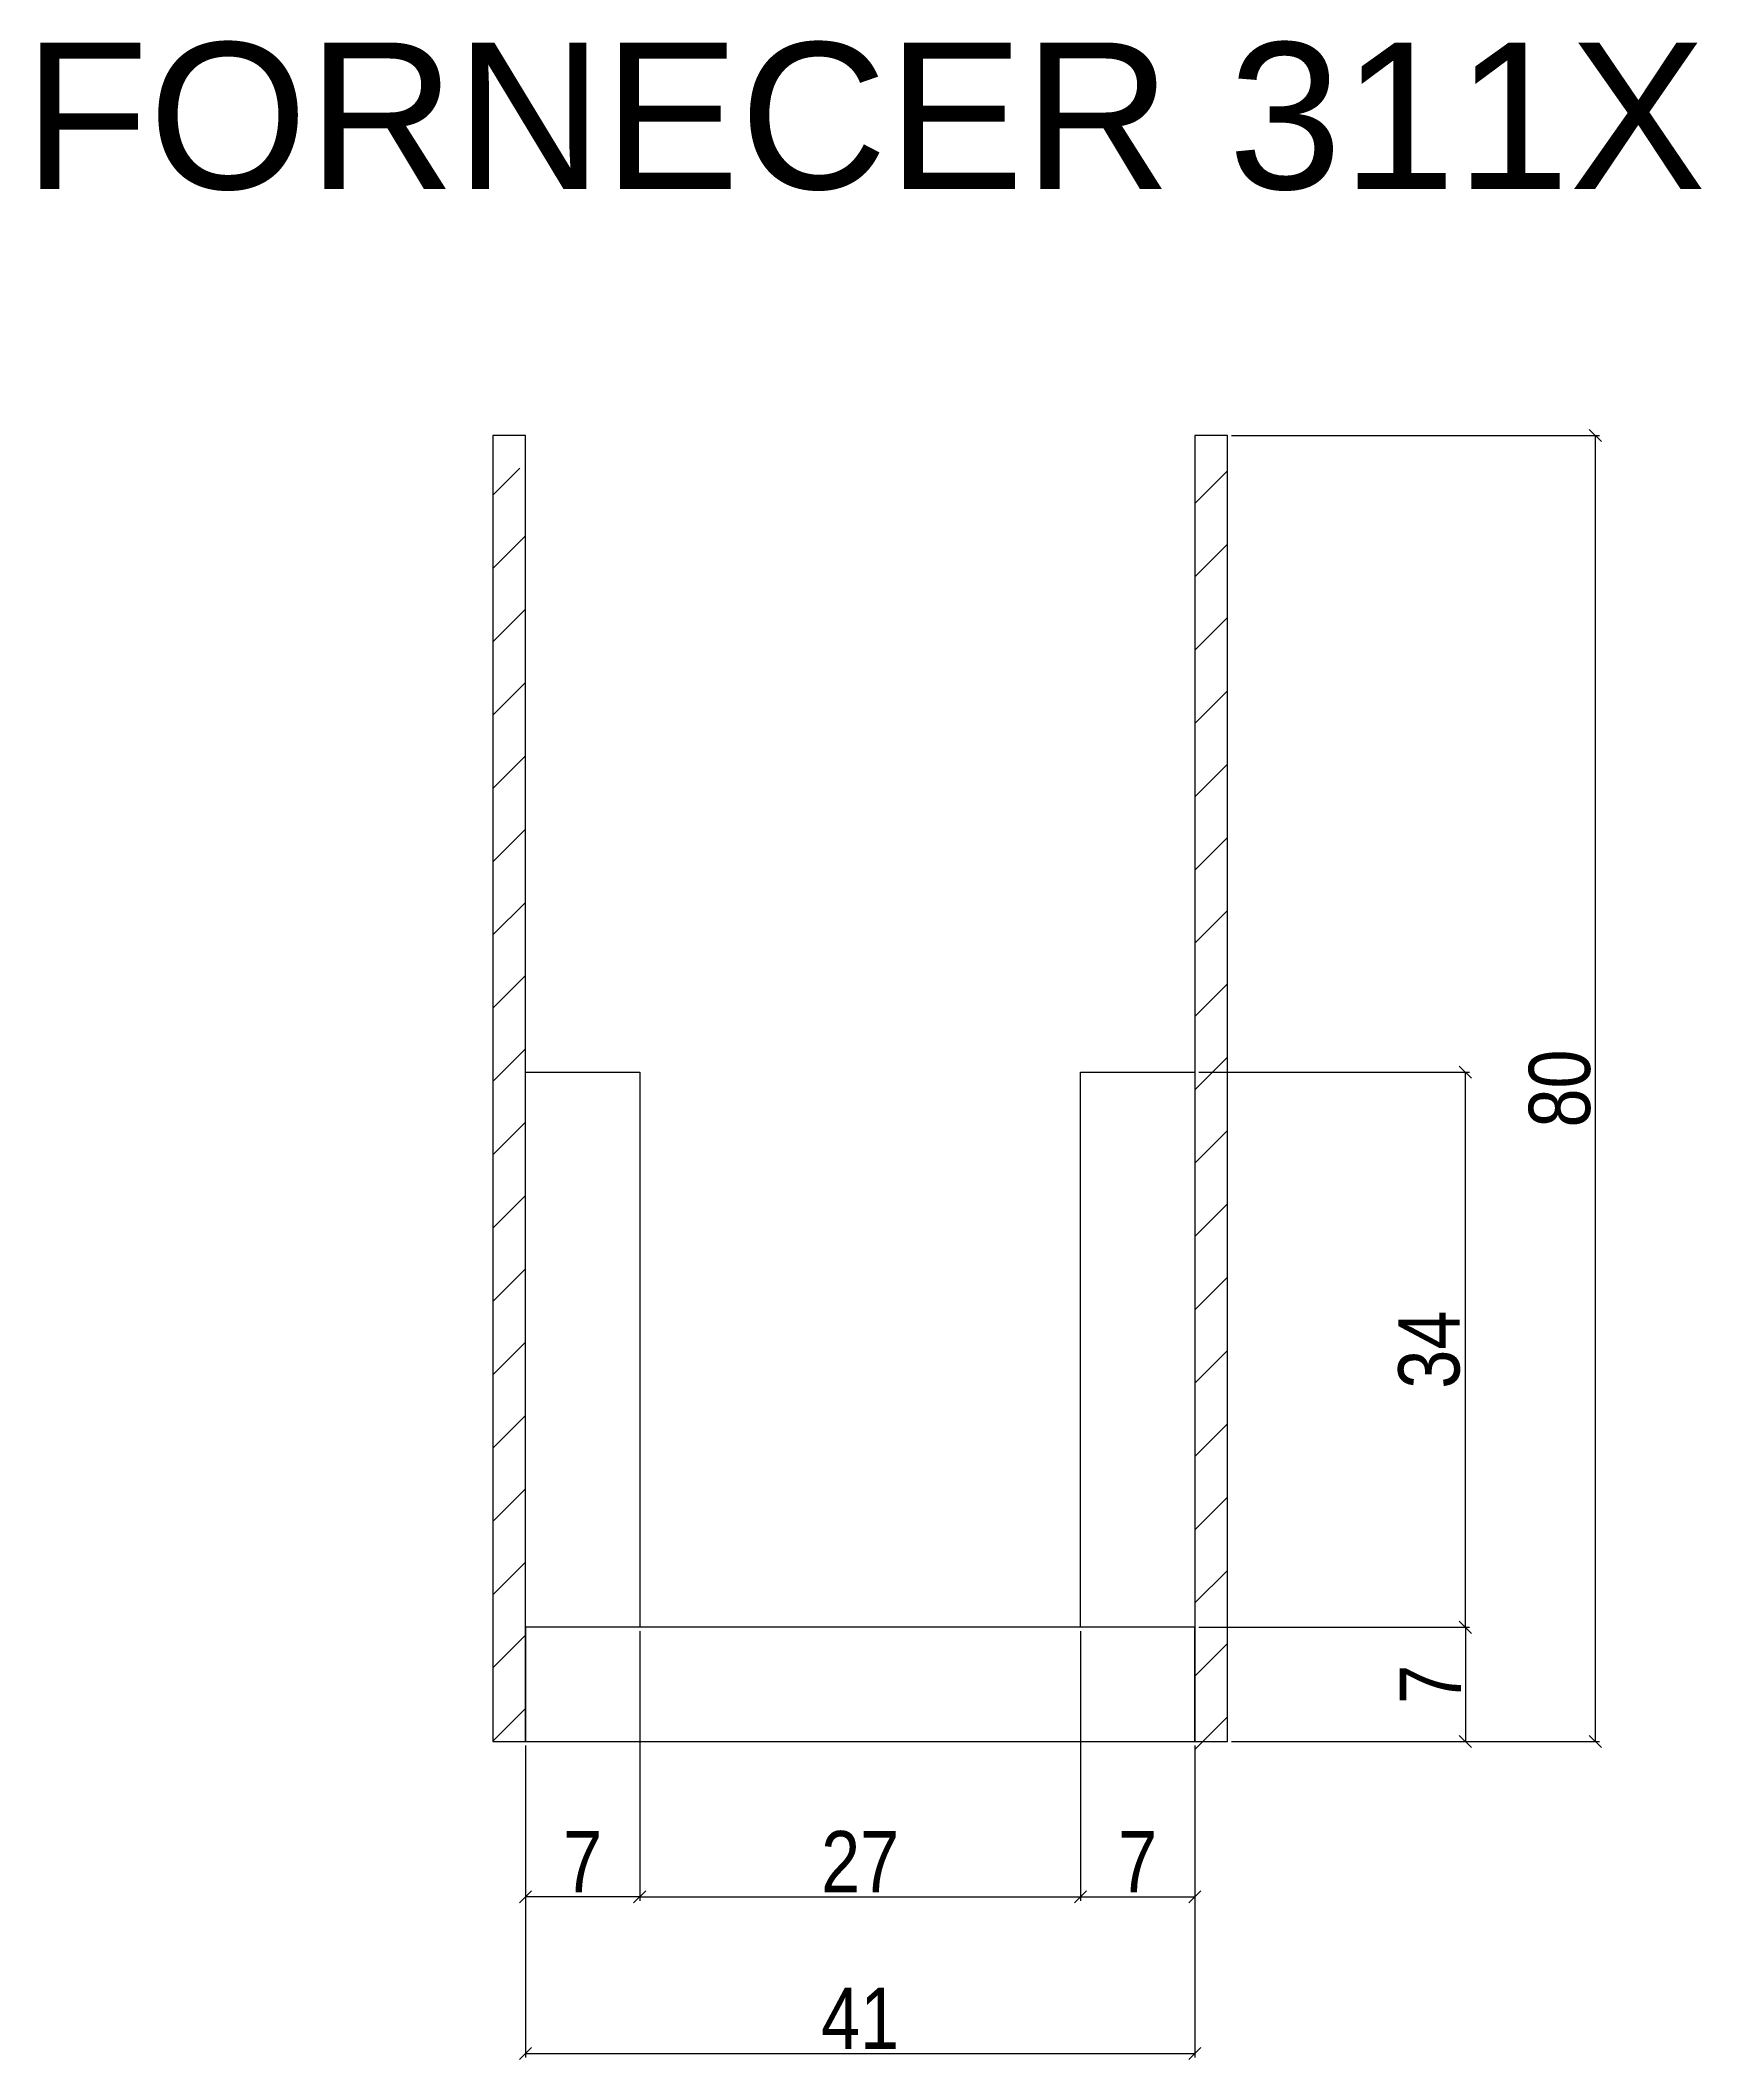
# Model space of a CAD drawing. Header units: millimetres. Extents: x -1501 to 2149, y 662 to 5627.
# Drawn here: x -50.2 to 356.8, y 662.3 to 1157.1 of the extents above; entities that cross this region are included whole.
import ezdxf

# ---------------------------------------------------------------- set-up
doc = ezdxf.new("R2010")
doc.units = ezdxf.units.MM
for name, color, linetype in [('1', 1, 'Continuous'), ('COTA', 241, 'Continuous'), ('Painéis', 200, 'Continuous'), ('SARR_7x7', 40, 'Continuous')]:
    doc.layers.add(name, color=color, linetype=linetype)
doc.styles.add('COTA TECNICA 2X', font='techl___.ttf', dxfattribs={"height": 10})
doc.styles.add('R80-50', font='arial.ttf', dxfattribs={"height": 10})
doc.dimstyles.new('SECAO', dxfattribs={"dimscale": 0.333333, "dimtxt": 5, "dimasz": 9, "dimexe": 3, "dimexo": 3, "dimgap": 3, "dimtad": 1, "dimdec": 1, "dimlfac": 0.5, "dimzin": 12, "dimdsep": 46, "dimtxsty": 'COTA TECNICA 2X', "dimblk1": 'OBLIQUE', "dimblk2": 'OBLIQUE', "dimsah": 1, "dimcen": 0.9, "dimclrd": 4, "dimclre": 4, "dimclrt": 240, "dimadec": 1, "dimazin": 3, "dimtfac": 1, "dimtdec": 1, "dimtmove": 0, "dimatfit": 3, "dimfxl": 1, "dimtolj": 1, "dimtzin": 12, "dimarcsym": 0})

# ---------------------------------------------------------------- blocks, each defined once
blk = doc.blocks.new('_Oblique')
at = {"layer": '1', "color": 0, "lineweight": -2}
blk.add_line((-0.5, -0.5), (0.5, 0.5), dxfattribs=at)
blk = doc.blocks.new('*D535')
at = {"layer": 'COTA', "color": 4, "lineweight": -2, "transparency": 16777216}
for p, q in [((68.65, 739.25), (68.65, 662.8)), ((232.65, 739.25), (232.65, 662.8)), ((68.65, 663.8), (232.65, 663.8))]:
    blk.add_line(p, q, dxfattribs=at)
at = {"layer": 'Defpoints', "color": 0, "transparency": 16777216}
for p in [(68.65, 740.25), (232.65, 740.25), (232.65, 663.8)]:
    blk.add_point(p, dxfattribs=at)
at = {"layer": 'COTA', "color": 4, "lineweight": -2, "transparency": 16777216, "xscale": 3, "yscale": 3, "zscale": 3, "rotation": 180}
blk.add_blockref('_Oblique', (68.65, 663.8), dxfattribs=at)
at = {"layer": 'COTA', "color": 4, "lineweight": -2, "transparency": 16777216, "xscale": 3, "yscale": 3, "zscale": 3}
blk.add_blockref('_Oblique', (232.65, 663.8), dxfattribs=at)
at = {"layer": 'COTA', "color": 240, "transparency": 16777216, "insert": (150.65, 672.41), "char_height": 10, "attachment_point": 5, "style": 'COTA TECNICA 2X'}
blk.add_mtext('\\A1;{\\H1.5x;41}', dxfattribs=at)
blk = doc.blocks.new('*D536')
at = {"layer": 'COTA', "color": 4, "lineweight": -2, "transparency": 16777216}
for p, q in [((96.65, 767.25), (96.65, 701.19)), ((204.65, 767.25), (204.65, 701.19)), ((96.65, 702.19), (204.65, 702.19))]:
    blk.add_line(p, q, dxfattribs=at)
at = {"layer": 'Defpoints', "color": 0, "transparency": 16777216}
for p in [(96.65, 768.25), (204.65, 768.25), (204.65, 702.19)]:
    blk.add_point(p, dxfattribs=at)
at = {"layer": 'COTA', "color": 4, "lineweight": -2, "transparency": 16777216, "xscale": 3, "yscale": 3, "zscale": 3, "rotation": 180}
blk.add_blockref('_Oblique', (96.65, 702.19), dxfattribs=at)
at = {"layer": 'COTA', "color": 4, "lineweight": -2, "transparency": 16777216, "xscale": 3, "yscale": 3, "zscale": 3}
blk.add_blockref('_Oblique', (204.65, 702.19), dxfattribs=at)
at = {"layer": 'COTA', "color": 240, "transparency": 16777216, "insert": (150.65, 710.8), "char_height": 10, "attachment_point": 5, "style": 'COTA TECNICA 2X'}
blk.add_mtext('\\A1;{\\H1.5x;27}', dxfattribs=at)
blk = doc.blocks.new('*D537')
at = {"layer": 'COTA', "color": 4, "lineweight": -2, "transparency": 16777216}
for p, q in [((96.65, 767.25), (96.65, 701.19)), ((68.65, 739.25), (68.65, 701.19)), ((96.65, 702.19), (68.65, 702.19))]:
    blk.add_line(p, q, dxfattribs=at)
at = {"layer": 'Defpoints', "color": 0, "transparency": 16777216}
for p in [(96.65, 768.25), (68.65, 740.25), (68.65, 702.19)]:
    blk.add_point(p, dxfattribs=at)
at = {"layer": 'COTA', "color": 4, "lineweight": -2, "transparency": 16777216, "xscale": 3, "yscale": 3, "zscale": 3, "rotation": 180}
blk.add_blockref('_Oblique', (68.65, 702.19), dxfattribs=at)
at = {"layer": 'COTA', "color": 4, "lineweight": -2, "transparency": 16777216, "xscale": 3, "yscale": 3, "zscale": 3}
blk.add_blockref('_Oblique', (96.65, 702.19), dxfattribs=at)
at = {"layer": 'COTA', "color": 240, "transparency": 16777216, "insert": (82.65, 710.8), "char_height": 10, "width": 8.1501, "attachment_point": 5, "style": 'COTA TECNICA 2X'}
blk.add_mtext('\\A1;{\\H1.5x;7}', dxfattribs=at)
blk = doc.blocks.new('*D538')
at = {"layer": 'COTA', "color": 4, "lineweight": -2, "transparency": 16777216}
for p, q in [((233.65, 768.25), (299.94, 768.25)), ((298.94, 768.25), (298.94, 740.25)), ((241.65, 740.25), (299.94, 740.25))]:
    blk.add_line(p, q, dxfattribs=at)
at = {"layer": 'Defpoints', "color": 0, "transparency": 16777216}
for p in [(232.65, 768.25), (240.65, 740.25), (298.94, 740.25)]:
    blk.add_point(p, dxfattribs=at)
at = {"layer": 'COTA', "color": 4, "lineweight": -2, "transparency": 16777216, "xscale": 3, "yscale": 3, "zscale": 3}
for p, rotation in [((298.94, 768.25), 90), ((298.94, 740.25), 270)]:
    blk.add_blockref('_Oblique', p, dxfattribs=dict(at, rotation=rotation))
at = {"layer": 'COTA', "color": 240, "transparency": 16777216, "insert": (290.33, 754.25), "char_height": 10, "attachment_point": 5, "rotation": 90, "style": 'COTA TECNICA 2X'}
blk.add_mtext('\\A1;{\\H1.5x;7}', dxfattribs=at)
blk = doc.blocks.new('*D539')
at = {"layer": 'COTA', "color": 4, "lineweight": -2, "transparency": 16777216}
for p, q in [((204.65, 767.25), (204.65, 701.19)), ((232.65, 739.25), (232.65, 701.19)), ((204.65, 702.19), (232.65, 702.19))]:
    blk.add_line(p, q, dxfattribs=at)
at = {"layer": 'Defpoints', "color": 0, "transparency": 16777216}
for p in [(204.65, 768.25), (232.65, 740.25), (232.65, 702.19)]:
    blk.add_point(p, dxfattribs=at)
at = {"layer": 'COTA', "color": 4, "lineweight": -2, "transparency": 16777216, "xscale": 3, "yscale": 3, "zscale": 3, "rotation": 180}
blk.add_blockref('_Oblique', (204.65, 702.19), dxfattribs=at)
at = {"layer": 'COTA', "color": 4, "lineweight": -2, "transparency": 16777216, "xscale": 3, "yscale": 3, "zscale": 3}
blk.add_blockref('_Oblique', (232.65, 702.19), dxfattribs=at)
at = {"layer": 'COTA', "color": 240, "transparency": 16777216, "insert": (218.65, 710.8), "char_height": 10, "attachment_point": 5, "style": 'COTA TECNICA 2X'}
blk.add_mtext('\\A1;{\\H1.5x;7}', dxfattribs=at)
blk = doc.blocks.new('*D631')
at = {"layer": 'COTA', "color": 4, "lineweight": -2, "transparency": 16777216}
for p, q in [((233.65, 904.25), (299.94, 904.25)), ((298.94, 768.25), (298.94, 904.25)), ((241.65, 768.25), (299.94, 768.25))]:
    blk.add_line(p, q, dxfattribs=at)
at = {"layer": 'Defpoints', "color": 0, "transparency": 16777216}
for p in [(232.65, 904.25), (298.94, 904.25), (240.65, 768.25)]:
    blk.add_point(p, dxfattribs=at)
at = {"layer": 'COTA', "color": 4, "lineweight": -2, "transparency": 16777216, "xscale": 3, "yscale": 3, "zscale": 3}
for p, rotation in [((298.94, 904.25), 90), ((298.94, 768.25), 270)]:
    blk.add_blockref('_Oblique', p, dxfattribs=dict(at, rotation=rotation))
at = {"layer": 'COTA', "color": 240, "transparency": 16777216, "insert": (290.11, 836.25), "char_height": 10, "attachment_point": 5, "rotation": 90, "style": 'COTA TECNICA 2X'}
blk.add_mtext('\\A1;{\\H1.5x;34}', dxfattribs=at)
blk = doc.blocks.new('*D632')
at = {"layer": 'COTA', "color": 4, "lineweight": -2, "transparency": 16777216}
for p, q in [((241.65, 1060.25), (331.78, 1060.25)), ((330.78, 1060.25), (330.78, 740.25)), ((241.65, 740.25), (331.78, 740.25))]:
    blk.add_line(p, q, dxfattribs=at)
at = {"layer": 'Defpoints', "color": 0, "transparency": 16777216}
for p in [(240.65, 1060.25), (240.65, 740.25), (330.78, 740.25)]:
    blk.add_point(p, dxfattribs=at)
at = {"layer": 'COTA', "color": 4, "lineweight": -2, "transparency": 16777216, "xscale": 3, "yscale": 3, "zscale": 3}
for p, rotation in [((330.78, 1060.25), 90), ((330.78, 740.25), 270)]:
    blk.add_blockref('_Oblique', p, dxfattribs=dict(at, rotation=rotation))
at = {"layer": 'COTA', "color": 240, "transparency": 16777216, "insert": (322.09, 900.25), "char_height": 10, "attachment_point": 5, "rotation": 90, "style": 'COTA TECNICA 2X'}
blk.add_mtext('\\A1;{\\H1.5x;80}', dxfattribs=at)

msp = doc.modelspace()

# ---------------------------------------------------------------- hatches: boundary and pattern name
at = {"layer": 'COTA'}
h = msp.add_hatch(dxfattribs=at)
h.set_pattern_fill('ANSI31', color=256, scale=4, style=0)
h.set_pattern_definition([(45, (-39647.79, -10770.133), (-8.980256, 8.980256), [])])
h.paths.add_polyline_path([(60.65, 732.25), (68.65, 732.25), (68.65, 1052.25), (60.65, 1052.25)])
h = msp.add_hatch(dxfattribs=at)
h.set_pattern_fill('ANSI31', color=256, scale=4, style=0)
h.set_pattern_definition([(45, (-39455.79, -10770.133), (-8.980256, 8.980256), [])])
h.paths.add_polyline_path([(232.65, 732.25), (240.65, 732.25), (240.65, 1052.25), (232.65, 1052.25)])

# ---------------------------------------------------------------- linework, layer by layer
at = {"layer": 'Painéis'}
for points in [[(60.65, 740.25), (68.65, 740.25), (68.65, 1060.25), (60.65, 1060.25)], [(232.65, 740.25), (240.65, 740.25), (240.65, 1060.25), (232.65, 1060.25)]]:
    msp.add_lwpolyline(points, close=True, dxfattribs=at)
at = {"layer": 'SARR_7x7', "linetype": 'Continuous'}
for points in [[(96.65, 768.25), (68.65, 768.25), (68.65, 904.25), (96.65, 904.25)], [(232.65, 768.25), (204.65, 768.25), (204.65, 904.25), (232.65, 904.25)]]:
    msp.add_lwpolyline(points, close=True, dxfattribs=at)
msp.add_lwpolyline([(84.65, 740.25), (232.65, 740.25), (232.65, 768.25), (68.65, 768.25), (68.65, 740.25), (84.65, 740.25)], dxfattribs=at)

# ---------------------------------------------------------------- texts
at = {"color": 1, "insert": (-54.31, 1156.54), "char_height": 35.8789, "attachment_point": 1, "style": 'R80-50'}
msp.add_mtext_dynamic_manual_height_columns('\\pxt8;FORNECER 311X', width=808.3762, gutter_width=249.16, heights=[0], dxfattribs=at)

# ---------------------------------------------------------------- dimensions: what is measured, and where the dimension line sits
at = {"layer": 'COTA', "color": 3}
for base, p1, p2, picture, middle in [((330.78, 740.25), (240.65, 1060.25), (240.65, 740.25), '*D632', (322.09, 900.25)), ((298.94, 904.25), (240.65, 768.25), (232.65, 904.25), '*D631', (290.11, 836.25)), ((298.94, 740.25), (232.65, 768.25), (240.65, 740.25), '*D538', (290.33, 754.25))]:
    dim = msp.add_linear_dim(base=base, p1=p1, p2=p2, angle=90, text='{\\H1.5x;<>}', dimstyle='SECAO', override={"dimtxt": 4, "dimlfac": 0.25}, dxfattribs=at)
    dim.commit()
    dim.dimension.update_dxf_attribs({"geometry": picture, "text_midpoint": middle})
for base, p1, p2, picture, middle in [((68.65, 702.19), (96.65, 768.25), (68.65, 740.25), '*D537', (82.65, 702.19)), ((204.65, 702.19), (96.65, 768.25), (204.65, 768.25), '*D536', (150.65, 702.19)), ((232.65, 663.8), (68.65, 740.25), (232.65, 740.25), '*D535', (150.65, 663.8))]:
    dim = msp.add_linear_dim(base=base, p1=p1, p2=p2, text='{\\H1.5x;<>}', dimstyle='SECAO', override={"dimtxt": 4, "dimlfac": 0.25}, dxfattribs=at)
    dim.commit()
    dim.dimension.update_dxf_attribs({"geometry": picture, "text_midpoint": middle, "dimtype": 160})
dim = msp.add_linear_dim(base=(232.65, 702.19), p1=(204.65, 768.25), p2=(232.65, 740.25), angle=180, text='{\\H1.5x;<>}', dimstyle='SECAO', override={"dimtxt": 4, "dimlfac": 0.25}, dxfattribs=at)
dim.commit()
dim.dimension.update_dxf_attribs({"geometry": '*D539', "text_midpoint": (218.65, 702.19), "dimtype": 160})

doc.saveas('drawing.dxf')
